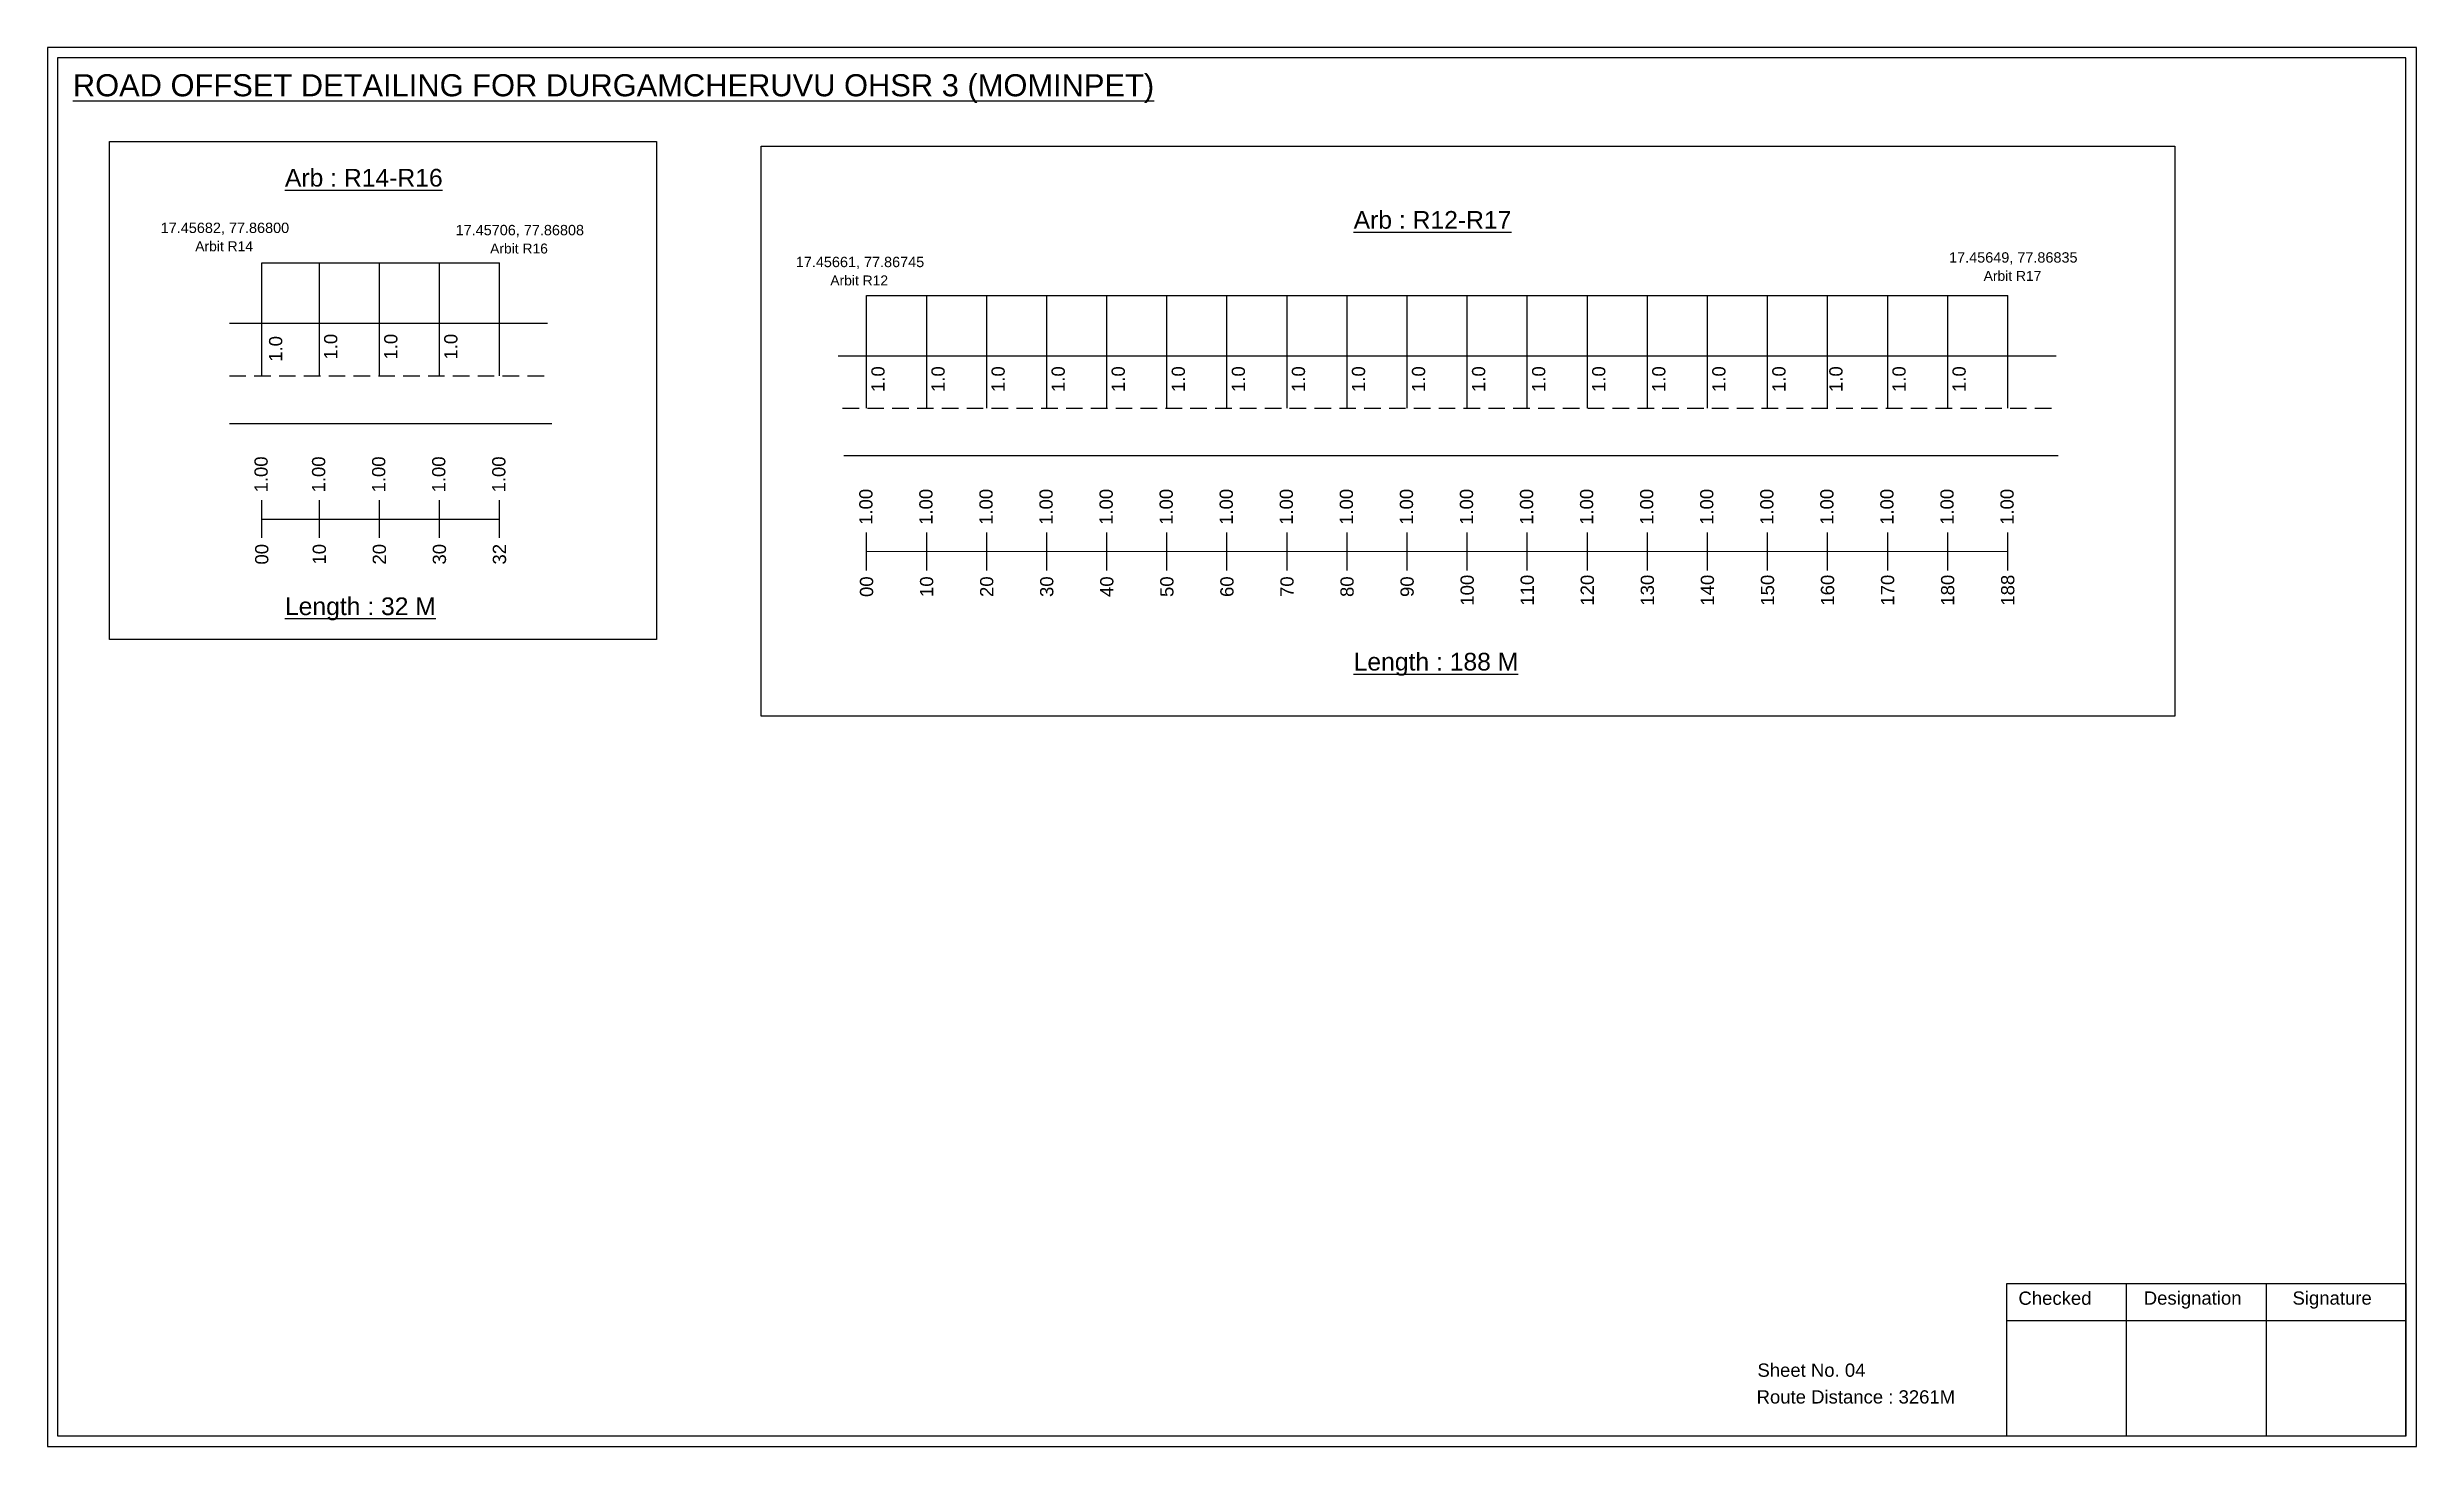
# Model space of a CAD drawing. Header units: inches. Extents: x -117 to 51867, y -12715 to 3423.
# Drawn here: x 30909 to 31446, y -4514 to -4197 of the extents above; entities that cross this region are included whole.
import ezdxf

# ---------------------------------------------------------------- set-up
doc = ezdxf.new("R2010")
doc.units = ezdxf.units.IN
doc.header["$MEASUREMENT"] = 0
doc.linetypes.add('DASHED2', pattern=[0.375, 0.25, -0.125])
doc.layers.add('PDF_Geometry', color=7, linetype='Continuous')
doc.layers.add('PDF_Text', color=5, linetype='Continuous')
doc.styles.add('PDF Arial', font='arial.ttf')
doc.styles.get("Standard").update_dxf_attribs({"font": 'arial.ttf'})

msp = doc.modelspace()

# ---------------------------------------------------------------- texts
at = {"color": 242, "true_color": 0xcd2027}
for s, height, p in [('%%UROAD OFFSET DETAILING FOR DURGAMCHERUVU OHSR 3 (MOMINPET)', 5, (30915.1, -4208.08)), ('%%UArb : R14-R16', 4, (30963.12, -4228.51)), ('%%UArb : R12-R17', 4, (31205.11, -4238.05)), ('%%ULength : 32 M', 4, (30963.12, -4325.51)), ('%%ULength : 188 M', 4, (31205.11, -4338.05))]:
    msp.add_text(s, height=height, dxfattribs=at).set_placement(p)
at = {"color": 5}
for s, height, p in [('17.45682, 77.86800', 2.34, (30934.99, -4239.02)), ('17.45706, 77.86808', 2.34, (31001.76, -4239.53)), ('Arbit R14', 2.246, (30942.81, -4243.15)), ('Arbit R16', 2.246, (31009.58, -4243.66)), ('17.45649, 77.86835', 2.34, (31339.94, -4245.72)), ('17.45661, 77.86745', 2.34, (31078.79, -4246.75)), ('Arbit R12', 2.246, (31086.61, -4250.88)), ('Arbit R17', 2.246, (31347.76, -4249.85))]:
    msp.add_text(s, height=height, dxfattribs=at).set_placement(p)
for p in [(30962.51, -4268.17), (30974.98, -4267.67), (30988.58, -4267.67), (31002.18, -4267.67), (31098.9, -4275.01), (31112.5, -4275.01), (31126.1, -4275.01), (31139.7, -4275.01), (31153.3, -4275.01), (31166.9, -4275.01), (31180.5, -4275.01), (31194.1, -4275.01), (31207.7, -4275.01), (31221.3, -4275.01), (31234.9, -4275.01), (31248.5, -4275.01), (31262.1, -4275.01), (31275.7, -4275.01), (31289.3, -4275.01), (31302.9, -4275.01), (31315.81, -4275.01), (31330.1, -4275.01), (31343.7, -4275.01)]:
    msp.add_text('1.0', height=3, rotation=90).set_placement(p)
at = {"color": 217, "true_color": 0x93278f}
for s, p in [('1.00', (30959.21, -4297.75)), ('1.00', (30972.24, -4297.75)), ('1.00', (30985.84, -4297.75)), ('1.00', (30999.44, -4297.75)), ('1.00', (31013.04, -4297.75)), ('1.00', (31096.16, -4305.09)), ('1.00', (31109.76, -4305.09)), ('1.00', (31123.36, -4305.09)), ('1.00', (31136.96, -4305.09)), ('1.00', (31150.56, -4305.09)), ('1.00', (31164.16, -4305.09)), ('1.00', (31177.76, -4305.09)), ('1.00', (31191.36, -4305.09)), ('1.00', (31204.96, -4305.09)), ('1.00', (31218.56, -4305.09)), ('1.00', (31232.16, -4305.09)), ('1.00', (31245.76, -4305.09)), ('1.00', (31259.36, -4305.09)), ('1.00', (31272.96, -4305.09)), ('1.00', (31286.56, -4305.09)), ('1.00', (31300.16, -4305.09)), ('1.00', (31313.76, -4305.09)), ('1.00', (31327.36, -4305.09)), ('1.00', (31340.96, -4305.09)), ('1.00', (31354.56, -4305.09)), ('00', (30959.36, -4314.07)), ('10', (30972.39, -4314.07)), ('20', (30985.99, -4314.07)), ('30', (30999.59, -4314.07)), ('32', (31013.19, -4314.07)), ('00', (31096.31, -4321.41)), ('10', (31109.91, -4321.41)), ('20', (31123.51, -4321.41)), ('30', (31137.11, -4321.41)), ('40', (31150.71, -4321.41)), ('50', (31164.31, -4321.41)), ('60', (31177.91, -4321.41)), ('70', (31191.51, -4321.41)), ('80', (31205.11, -4321.41)), ('90', (31218.71, -4321.41)), ('100', (31232.31, -4323.37)), ('110', (31245.91, -4323.37)), ('120', (31259.51, -4323.37)), ('130', (31273.11, -4323.37)), ('140', (31286.71, -4323.37)), ('150', (31300.31, -4323.37)), ('160', (31313.91, -4323.37)), ('170', (31327.51, -4323.37)), ('180', (31341.11, -4323.37)), ('188', (31354.71, -4323.37))]:
    msp.add_text(s, height=3, rotation=90, dxfattribs=at).set_placement(p)
for s, p in [('Sheet No. 04', (31296.54, -4497.92)), ('Route Distance : 3261M', (31296.35, -4503.97))]:
    msp.add_text(s, height=3).set_placement(p)
at = {"layer": 'PDF_Text', "color": 7, "attachment_point": 7, "style": 'PDF Arial'}
for s, insert, char_height in [('Checked', (31355.64, -4481.67), 3.001), ('Designation', (31384.02, -4482.5), 3.0006), ('Signature', (31417.7, -4482.5), 3.001)]:
    msp.add_mtext(s, dxfattribs=dict(at, insert=insert, char_height=char_height))

# ---------------------------------------------------------------- linework, layer by layer
at = {"color": 5}
for p, q in [((30957.88, -4245.81), (31011.71, -4245.81)), ((31094.83, -4253.17), (31353.23, -4253.15))]:
    msp.add_line(p, q, dxfattribs=at)
for p, q in [((30957.88, -4271.35), (30957.88, -4245.81)), ((30970.91, -4271.35), (30970.91, -4245.81)), ((30984.51, -4271.35), (30984.51, -4245.81)), ((30998.11, -4271.35), (30998.11, -4245.81)), ((31011.71, -4271.35), (31011.71, -4245.81)), ((31094.83, -4278.69), (31094.83, -4253.15)), ((31108.43, -4278.69), (31108.43, -4253.15)), ((31122.03, -4278.69), (31122.03, -4253.15)), ((31135.63, -4278.69), (31135.63, -4253.15)), ((31149.23, -4278.69), (31149.23, -4253.15)), ((31162.83, -4278.69), (31162.83, -4253.15)), ((31176.43, -4278.69), (31176.43, -4253.15)), ((31190.03, -4278.69), (31190.03, -4253.15)), ((31203.63, -4278.69), (31203.63, -4253.15)), ((31217.23, -4278.69), (31217.23, -4253.15)), ((31230.83, -4278.69), (31230.83, -4253.15)), ((31244.43, -4278.69), (31244.43, -4253.15)), ((31258.03, -4278.69), (31258.03, -4253.15)), ((31271.63, -4278.69), (31271.63, -4253.15)), ((31285.23, -4278.69), (31285.23, -4253.15)), ((31298.83, -4278.69), (31298.83, -4253.15)), ((31312.43, -4278.69), (31312.43, -4253.15)), ((31326.03, -4278.69), (31326.03, -4253.15)), ((31339.63, -4278.69), (31339.63, -4253.15)), ((31353.23, -4278.69), (31353.23, -4253.15)), ((30950.53, -4259.46), (31022.57, -4259.46)), ((31088.42, -4266.8), (31364.22, -4266.8)), ((30950.53, -4282.15), (31023.57, -4282.15)), ((31089.67, -4289.37), (31364.66, -4289.41))]:
    msp.add_line(p, q)
at = {"linetype": 'DASHED2', "ltscale": 15}
for p, q in [((30950.53, -4271.35), (31023.07, -4271.35)), ((31089.37, -4278.69), (31363.42, -4278.64))]:
    msp.add_line(p, q, dxfattribs=at)
at = {"color": 217, "true_color": 0x93278f}
for p, q in [((30957.88, -4308.05), (30957.88, -4299.49)), ((30970.91, -4308.05), (30970.91, -4299.49)), ((30984.51, -4308.05), (30984.51, -4299.49)), ((30998.11, -4308.05), (30998.11, -4299.49)), ((31011.71, -4308.05), (31011.71, -4299.49)), ((30957.88, -4303.78), (31011.71, -4303.76)), ((31094.83, -4315.39), (31094.83, -4306.83)), ((31108.43, -4315.39), (31108.43, -4306.83)), ((31122.03, -4315.39), (31122.03, -4306.83)), ((31135.63, -4315.39), (31135.63, -4306.83)), ((31149.23, -4315.39), (31149.23, -4306.83)), ((31162.83, -4315.39), (31162.83, -4306.83)), ((31176.43, -4315.39), (31176.43, -4306.83)), ((31190.03, -4315.39), (31190.03, -4306.83)), ((31203.63, -4315.39), (31203.63, -4306.83)), ((31217.23, -4315.39), (31217.23, -4306.83)), ((31230.83, -4315.39), (31230.83, -4306.83)), ((31244.43, -4315.39), (31244.43, -4306.83)), ((31258.03, -4315.39), (31258.03, -4306.83)), ((31271.63, -4315.39), (31271.63, -4306.83)), ((31285.23, -4315.39), (31285.23, -4306.83)), ((31298.83, -4315.39), (31298.83, -4306.83)), ((31312.43, -4315.39), (31312.43, -4306.83)), ((31326.03, -4315.39), (31326.03, -4306.83)), ((31339.63, -4315.39), (31339.63, -4306.83)), ((31353.23, -4315.39), (31353.23, -4306.83)), ((31094.83, -4311.12), (31353.23, -4311.07))]:
    msp.add_line(p, q, dxfattribs=at)
for points in [[(30923.42, -4218.33), (31047.22, -4218.33), (31047.22, -4331.01), (30923.42, -4331.01)], [(31070.97, -4219.37), (31391.02, -4219.37), (31391.02, -4348.36), (31070.97, -4348.36)]]:
    msp.add_lwpolyline(points, close=True)
at = {"layer": 'PDF_Geometry'}
for points in [[(30909.33, -4197.01), (30909.33, -4513.72), (31445.8, -4513.72), (31445.8, -4197.01)], [(30911.65, -4199.34), (30911.65, -4511.3), (31443.38, -4511.3), (31443.38, -4199.34)]]:
    msp.add_lwpolyline(points, close=True, dxfattribs=at)
at = {"layer": 'PDF_Geometry', "color": 242, "true_color": 0xcc1f26}
msp.add_lwpolyline([(31443.38, -4511.39), (31353.04, -4511.39), (31353.04, -4476.78), (31443.38, -4476.78)], close=True, dxfattribs=at)
for points in [[(31380.02, -4476.78), (31380.02, -4511.39)], [(31411.75, -4476.78), (31411.75, -4511.39)], [(31353.04, -4485.16), (31443.38, -4485.16)]]:
    msp.add_lwpolyline(points, dxfattribs=at)

msp.set_redraw_order([(e.dxf.handle, doc.entitydb.next_handle()) for e in msp.query("TEXT MTEXT ATTDEF DIMENSION ARC_DIMENSION")])  # texts and dimensions are drawn at this point

doc.saveas('drawing.dxf')
